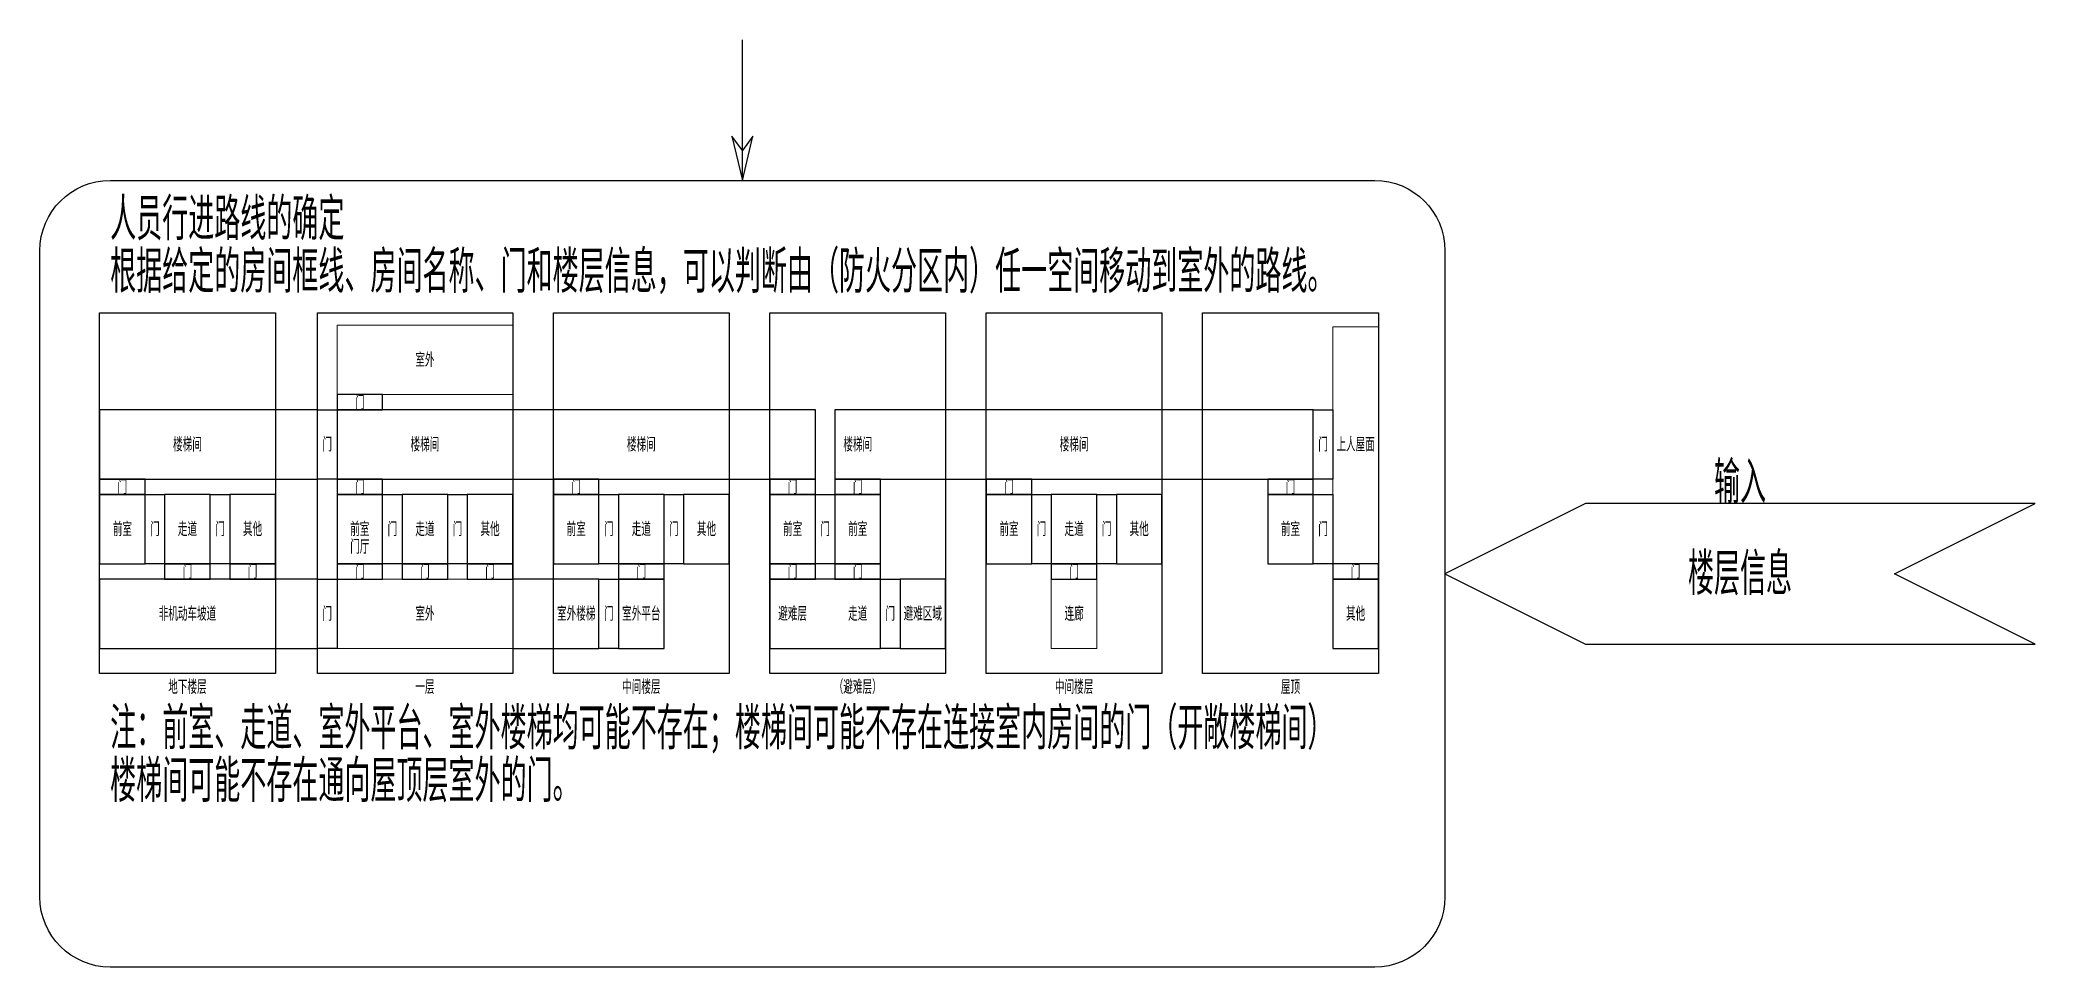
# Model space of a CAD drawing. Header units: millimetres. Extents: x -716506 to 4754388, y -184455 to 3397362.
# Drawn here: x 2069644 to 2353644, y 2406474 to 2538482 of the extents above; entities that cross this region are included whole.
import ezdxf
from ezdxf.enums import TextEntityAlignment as Align

# ---------------------------------------------------------------- set-up
doc = ezdxf.new("R2010")
doc.units = ezdxf.units.MM
doc.header["$LTSCALE"] = 1000
doc.header["$MEASUREMENT"] = 0
doc.layers.add('AI-室外安全区域', color=3, linetype='Continuous', lineweight=20, plot=False)
doc.layers.add('C-XREF-SLCT', color=7, linetype='Continuous', plot=False)
for name, color, linetype in [('E-UNIV-DIAG', 2, 'Continuous'), ('E-UNIV-NOTE', 6, 'Continuous'), ('MJ', 211, 'Continuous'), ('房间框线', 30, 'Continuous'), ('门窗框线', 114, 'Continuous')]:
    doc.layers.add(name, color=color, linetype=linetype)
doc.styles.add('Acs', font='Stfangso_0.ttf', dxfattribs={"width": 0.7})
doc.styles.add('TH-STYLE3', font='tssdeng.shx', dxfattribs={"width": 0.65, "bigfont": 'tssdchn.shx'})

msp = doc.modelspace()

# ---------------------------------------------------------------- texts
at = {"layer": 'E-UNIV-NOTE', "style": 'TH-STYLE3', "width": 0.65}
for s, p in [('人员行进路线的确定', (2079644.22, 2512973.75, 0)), ('根据给定的房间框线、房间名称、门和楼层信息，可以判断由（防火分区内）任一空间移动到室外的路线。', (2079644.22, 2505473.75, 0)), ('注：前室、走道、室外平台、室外楼梯均可能不存在；楼梯间可能不存在连接室内房间的门（开敞楼梯间）', (2079644.22, 2440473.75, 0)), ('楼梯间可能不存在通向屋顶层室外的门。', (2079644.22, 2432973.75, 0))]:
    msp.add_text(s, height=6000, dxfattribs=at).set_placement(p, align=Align.MIDDLE_LEFT)
for s, height, p in [('室外', 2000, (2124448.34, 2492928.9, 0)), ('门', 2000, (2115181.08, 2486858.84, 0)), ('楼梯间', 2000, (2090646.56, 2480876.63, 0)), ('门', 2000, (2110547.45, 2480876.63, 0)), ('楼梯间', 2000, (2124448.34, 2480876.63, 0)), ('楼梯间', 2000, (2155250.11, 2480876.63, 0)), ('楼梯间', 2000, (2186051.89, 2480876.63, 0)), ('楼梯间', 2000, (2216853.67, 2480876.63, 0)), ('门', 2000, (2252289.07, 2480876.63, 0)), ('上人屋面', 2000, (2256922.7, 2480876.63, 0)), ('输入', 6000, (2311644.22, 2475473.75, 0)), ('门', 2000, (2081379.3, 2474806.57, 0)), ('门', 2000, (2115181.08, 2474806.57, 0)), ('门', 2000, (2145982.85, 2474806.57, 0)), ('门', 2000, (2176784.63, 2474806.57, 0)), ('门', 2000, (2186051.89, 2474806.57, 0)), ('门', 2000, (2207586.41, 2474806.57, 0)), ('门', 2000, (2247655.44, 2474806.57, 0)), ('前室', 2000, (2081379.3, 2468824.35, 0)), ('门', 2000, (2086012.93, 2468824.35, 0)), ('走道', 2000, (2090646.56, 2468824.35, 0)), ('门', 2000, (2095280.19, 2468824.35, 0)), ('其他', 2000, (2099913.82, 2468824.35, 0)), ('前室', 2000, (2115181.08, 2468824.35, 0)), ('门', 2000, (2119814.71, 2468824.35, 0)), ('走道', 2000, (2124448.34, 2468824.35, 0)), ('门', 2000, (2129081.97, 2468824.35, 0)), ('其他', 2000, (2133715.59, 2468824.35, 0)), ('前室', 2000, (2145982.85, 2468824.35, 0)), ('门', 2000, (2150616.48, 2468824.35, 0)), ('走道', 2000, (2155250.11, 2468824.35, 0)), ('门', 2000, (2159883.74, 2468824.35, 0)), ('其他', 2000, (2164517.37, 2468824.35, 0)), ('前室', 2000, (2176784.63, 2468824.35, 0)), ('门', 2000, (2181418.26, 2468824.35, 0)), ('前室', 2000, (2186051.89, 2468824.35, 0)), ('前室', 2000, (2207586.41, 2468824.35, 0)), ('门', 2000, (2212220.04, 2468824.35, 0)), ('走道', 2000, (2216853.67, 2468824.35, 0)), ('门', 2000, (2221487.3, 2468824.35, 0)), ('其他', 2000, (2226120.93, 2468824.35, 0)), ('前室', 2000, (2247655.44, 2468824.35, 0)), ('门', 2000, (2252289.07, 2468824.35, 0)), ('门厅', 2000, (2115181.08, 2466324.35, 0)), ('楼层信息', 6000, (2311644.22, 2462450.13, 0)), ('门', 2000, (2090646.56, 2462754.29, 0)), ('门', 2000, (2099913.82, 2462754.29, 0)), ('门', 2000, (2115181.08, 2462754.29, 0)), ('门', 2000, (2124448.34, 2462754.29, 0)), ('门', 2000, (2133715.59, 2462754.29, 0)), ('门', 2000, (2155250.11, 2462754.29, 0)), ('门', 2000, (2176784.63, 2462754.29, 0)), ('门', 2000, (2186051.89, 2462754.29, 0)), ('门', 2000, (2216853.67, 2462754.29, 0)), ('门', 2000, (2256922.7, 2462754.29, 0)), ('非机动车坡道', 2000, (2090646.56, 2456772.08, 0)), ('门', 2000, (2110547.45, 2456772.08, 0)), ('室外', 2000, (2124448.34, 2456772.08, 0)), ('室外楼梯', 2000, (2145982.85, 2456772.08, 0)), ('门', 2000, (2150616.48, 2456772.08, 0)), ('室外平台', 2000, (2155250.11, 2456772.08, 0)), ('避难层', 2000, (2176784.63, 2456772.08, 0)), ('走道', 2000, (2186051.89, 2456772.08, 0)), ('门', 2000, (2190685.52, 2456772.08, 0)), ('避难区域', 2000, (2195319.15, 2456772.08, 0)), ('连廊', 2000, (2216853.67, 2456772.08, 0)), ('其他', 2000, (2256922.7, 2456772.08, 0)), ('地下楼层', 2000, (2090646.56, 2446356.34, 0)), ('一层', 2000, (2124448.34, 2446356.34, 0)), ('中间楼层', 2000, (2155250.11, 2446356.34, 0)), ('（避难层）', 2000, (2186051.89, 2446356.34, 0)), ('中间楼层', 2000, (2216853.67, 2446356.34, 0)), ('屋顶', 2000, (2247655.44, 2446356.34, 0))]:
    msp.add_text(s, height=height, dxfattribs=at).set_placement(p, align=Align.MIDDLE_CENTER)

# ---------------------------------------------------------------- blocks, each defined once
blk = doc.blocks.new('AcsAcadShareArea')
for points in [[(0, 0), (118900, 0), (118900, 85000), (0, 85000)], [(0, 0), (6892.9, 0), (6892.9, 2699.2), (0, 2699.2)], [(6892.9, 0), (28409.4, 0), (28409.4, 2708.4), (6892.9, 2708.4)], [(0, 733), (0, 733), (0, 0), (0, 0)]]:
    blk.add_lwpolyline(points, close=True)
at = {"insert": (596.8, 1991.4), "char_height": 1000, "width": 6073.9, "attachment_point": 1, "style": 'Acs'}
blk.add_mtext('提资文件名：', dxfattribs=at)
at = {"style": 'Acs', "width": 0.8}
blk.add_attdef('唯一编号', (7537.4, 860.8), '', height=1000, dxfattribs=at)

# ---------------------------------------------------------------- linework, layer by layer
at = {"layer": 'AI-室外安全区域', "elevation": 0}
for points in [[(2136959.53, 2497849.56), (2111937.14, 2497849.56), (2111937.14, 2488008.23), (2136959.53, 2488008.23)], [(2260166.64, 2497638.65), (2253678.76, 2497638.65), (2253678.76, 2463903.69), (2260166.64, 2463903.69)], [(2136959.53, 2461692.74), (2111937.14, 2461692.74), (2111937.14, 2451851.41), (2136959.53, 2451851.41)], [(2220097.61, 2461692.74), (2213609.73, 2461692.74), (2213609.73, 2451851.41), (2220097.61, 2451851.41)]]:
    msp.add_lwpolyline(points, close=True, dxfattribs=at)
at = {"layer": 'E-UNIV-DIAG', "elevation": 0}
for points in [[(2169644.22, 2518482), (2169644.22, 2538482)], [(2169644.22, 2518482), (2171144.22, 2524758.24), (2169644.22, 2522758.24), (2168144.22, 2524758.24), (2169644.22, 2518482)]]:
    msp.add_lwpolyline(points, dxfattribs=at)
msp.add_lwpolyline([(2259644.22, 2406473.75), (2079644.22, 2406473.75, -0.414213562), (2069644.22, 2416473.75), (2069644.22, 2508473.75, -0.414213562), (2079644.22, 2518473.75), (2259644.22, 2518473.75, -0.414213562), (2269644.22, 2508473.75), (2269644.22, 2416473.75, -0.414213562)], format="xyb", close=True, dxfattribs=at)
at = {"layer": 'E-UNIV-DIAG', "color": 3, "elevation": 0}
msp.add_lwpolyline([(2289644.22, 2452473.75), (2353644.22, 2452473.75), (2333644.22, 2462473.75), (2353644.22, 2472473.75), (2289644.22, 2472473.75), (2269644.22, 2462473.75)], close=True, dxfattribs=at)
at = {"layer": 'MJ', "elevation": 0}
for points in [[(2078135.36, 2499624.72), (2103157.76, 2499624.72), (2103157.76, 2448287.14), (2078135.36, 2448287.14)], [(2109157.76, 2499624.72), (2136959.53, 2499624.72), (2136959.53, 2448287.14), (2109157.76, 2448287.14)], [(2142738.92, 2499624.72), (2167761.31, 2499624.72), (2167761.31, 2448287.14), (2142738.92, 2448287.14)], [(2173540.69, 2499624.72), (2198563.09, 2499624.72), (2198563.09, 2448287.14), (2173540.69, 2448287.14)], [(2204342.47, 2499624.72), (2229364.86, 2499624.72), (2229364.86, 2448287.14), (2204342.47, 2448287.14)], [(2235144.25, 2499624.72), (2260166.64, 2499624.72), (2260166.64, 2448287.14), (2235144.25, 2448287.14)]]:
    msp.add_lwpolyline(points, close=True, dxfattribs=at)
at = {"layer": '房间框线', "elevation": 0}
for points in [[(2109157.76, 2485797.29), (2078135.36, 2485797.29), (2078135.36, 2475955.96), (2109157.76, 2475955.96)], [(2180028.57, 2485797.29), (2111937.14, 2485797.29), (2111937.14, 2475955.96), (2180028.57, 2475955.96)], [(2250899.38, 2485797.29), (2182807.95, 2485797.29), (2182807.95, 2475955.96), (2250899.38, 2475955.96)], [(2084623.24, 2473745.02), (2078135.36, 2473745.02), (2078135.36, 2463903.69), (2084623.24, 2463903.69)], [(2093890.5, 2473745.02), (2087402.62, 2473745.02), (2087402.62, 2463903.69), (2093890.5, 2463903.69)], [(2103157.76, 2473745.02), (2096669.88, 2473745.02), (2096669.88, 2463903.69), (2103157.76, 2463903.69)], [(2118425.02, 2473745.02), (2111937.14, 2473745.02), (2111937.14, 2463903.69), (2118425.02, 2463903.69)], [(2127692.27, 2473745.02), (2121204.4, 2473745.02), (2121204.4, 2463903.69), (2127692.27, 2463903.69)], [(2136959.53, 2473745.02), (2130471.66, 2473745.02), (2130471.66, 2463903.69), (2136959.53, 2463903.69)], [(2149226.79, 2473745.02), (2142738.92, 2473745.02), (2142738.92, 2463903.69), (2149226.79, 2463903.69)], [(2158494.05, 2473745.02), (2152006.17, 2473745.02), (2152006.17, 2463903.69), (2158494.05, 2463903.69)], [(2167761.31, 2473745.02), (2161273.43, 2473745.02), (2161273.43, 2463903.69), (2167761.31, 2463903.69)], [(2180028.57, 2473745.02), (2173540.69, 2473745.02), (2173540.69, 2463903.69), (2180028.57, 2463903.69)], [(2189295.83, 2473745.02), (2182807.95, 2473745.02), (2182807.95, 2463903.69), (2189295.83, 2463903.69)], [(2210830.35, 2473745.02), (2204342.47, 2473745.02), (2204342.47, 2463903.69), (2210830.35, 2463903.69)], [(2220097.61, 2473745.02), (2213609.73, 2473745.02), (2213609.73, 2463903.69), (2220097.61, 2463903.69)], [(2229364.86, 2473745.02), (2222876.99, 2473745.02), (2222876.99, 2463903.69), (2229364.86, 2463903.69)], [(2250899.38, 2473745.02), (2244411.5, 2473745.02), (2244411.5, 2463903.69), (2250899.38, 2463903.69)], [(2109157.76, 2461692.74), (2078135.36, 2461692.74), (2078135.36, 2451851.41), (2109157.76, 2451851.41)], [(2149226.79, 2461692.74), (2136959.53, 2461692.74), (2136959.53, 2451851.41), (2149226.79, 2451851.41)], [(2158494.05, 2461692.74), (2152006.17, 2461692.74), (2152006.17, 2451851.41), (2158494.05, 2451851.41)], [(2189295.83, 2461692.74), (2173540.69, 2461692.74), (2173540.69, 2451851.41), (2189295.83, 2451851.41)], [(2198563.09, 2461692.74), (2192075.21, 2461692.74), (2192075.21, 2451851.41), (2198563.09, 2451851.41)], [(2260166.64, 2461692.74), (2253678.76, 2461692.74), (2253678.76, 2451851.41), (2260166.64, 2451851.41)]]:
    msp.add_lwpolyline(points, close=True, dxfattribs=at)
at = {"layer": '门窗框线', "elevation": 0}
for points in [[(2118425.02, 2488008.23), (2111937.14, 2488008.23), (2111937.14, 2485797.29), (2118425.02, 2485797.29)], [(2109157.76, 2485797.29), (2111937.14, 2485797.29), (2111937.14, 2475955.96), (2109157.76, 2475955.96)], [(2250899.38, 2485797.29), (2253678.76, 2485797.29), (2253678.76, 2475955.96), (2250899.38, 2475955.96)], [(2084623.24, 2475955.96), (2078135.36, 2475955.96), (2078135.36, 2473745.02), (2084623.24, 2473745.02)], [(2084623.24, 2473745.02), (2087402.62, 2473745.02), (2087402.62, 2463903.69), (2084623.24, 2463903.69)], [(2093890.5, 2473745.02), (2096669.88, 2473745.02), (2096669.88, 2463903.69), (2093890.5, 2463903.69)], [(2118425.02, 2475955.96), (2111937.14, 2475955.96), (2111937.14, 2473745.02), (2118425.02, 2473745.02)], [(2118425.02, 2473745.02), (2121204.4, 2473745.02), (2121204.4, 2463903.69), (2118425.02, 2463903.69)], [(2127692.27, 2473745.02), (2130471.66, 2473745.02), (2130471.66, 2463903.69), (2127692.27, 2463903.69)], [(2149226.79, 2475955.96), (2142738.92, 2475955.96), (2142738.92, 2473745.02), (2149226.79, 2473745.02)], [(2149226.79, 2473745.02), (2152006.17, 2473745.02), (2152006.17, 2463903.69), (2149226.79, 2463903.69)], [(2158494.05, 2473745.02), (2161273.43, 2473745.02), (2161273.43, 2463903.69), (2158494.05, 2463903.69)], [(2180028.57, 2475955.96), (2173540.69, 2475955.96), (2173540.69, 2473745.02), (2180028.57, 2473745.02)], [(2180028.57, 2473745.02), (2182807.95, 2473745.02), (2182807.95, 2463903.69), (2180028.57, 2463903.69)], [(2189295.83, 2475955.96), (2182807.95, 2475955.96), (2182807.95, 2473745.02), (2189295.83, 2473745.02)], [(2210830.35, 2475955.96), (2204342.47, 2475955.96), (2204342.47, 2473745.02), (2210830.35, 2473745.02)], [(2210830.35, 2473745.02), (2213609.73, 2473745.02), (2213609.73, 2463903.69), (2210830.35, 2463903.69)], [(2220097.61, 2473745.02), (2222876.99, 2473745.02), (2222876.99, 2463903.69), (2220097.61, 2463903.69)], [(2250899.38, 2475955.96), (2244411.5, 2475955.96), (2244411.5, 2473745.02), (2250899.38, 2473745.02)], [(2250899.38, 2473745.02), (2253678.76, 2473745.02), (2253678.76, 2463903.69), (2250899.38, 2463903.69)], [(2093890.5, 2463903.69), (2087402.62, 2463903.69), (2087402.62, 2461692.74), (2093890.5, 2461692.74)], [(2103157.76, 2463903.69), (2096669.88, 2463903.69), (2096669.88, 2461692.74), (2103157.76, 2461692.74)], [(2118425.02, 2463903.69), (2111937.14, 2463903.69), (2111937.14, 2461692.74), (2118425.02, 2461692.74)], [(2127692.27, 2463903.69), (2121204.4, 2463903.69), (2121204.4, 2461692.74), (2127692.27, 2461692.74)], [(2136959.53, 2463903.69), (2130471.66, 2463903.69), (2130471.66, 2461692.74), (2136959.53, 2461692.74)], [(2158494.05, 2463903.69), (2152006.17, 2463903.69), (2152006.17, 2461692.74), (2158494.05, 2461692.74)], [(2180028.57, 2463903.69), (2173540.69, 2463903.69), (2173540.69, 2461692.74), (2180028.57, 2461692.74)], [(2189295.83, 2463903.69), (2182807.95, 2463903.69), (2182807.95, 2461692.74), (2189295.83, 2461692.74)], [(2220097.61, 2463903.69), (2213609.73, 2463903.69), (2213609.73, 2461692.74), (2220097.61, 2461692.74)], [(2260166.64, 2463903.69), (2253678.76, 2463903.69), (2253678.76, 2461692.74), (2260166.64, 2461692.74)], [(2109157.76, 2461692.74), (2111937.14, 2461692.74), (2111937.14, 2451851.41), (2109157.76, 2451851.41)], [(2149226.79, 2461692.74), (2152006.17, 2461692.74), (2152006.17, 2451851.41), (2149226.79, 2451851.41)], [(2189295.83, 2461692.74), (2192075.21, 2461692.74), (2192075.21, 2451851.41), (2189295.83, 2451851.41)]]:
    msp.add_lwpolyline(points, close=True, dxfattribs=at)

# ---------------------------------------------------------------- block references
at = {"layer": 'C-XREF-SLCT'}
ref = msp.add_blockref('AcsAcadShareArea', (-1612, -2637.94), dxfattribs=dict(at, xscale=40, yscale=40, zscale=40))
ref.add_attrib('唯一编号', '0', dxfattribs={"layer": '0', "height": 40000, "style": 'TH-STYLE3', "width": 0.65}).set_placement((299884.03, 31794.43), align=Align.BOTTOM_LEFT)

msp.set_redraw_order([(e.dxf.handle, doc.entitydb.next_handle()) for e in msp.query("TEXT MTEXT ATTDEF DIMENSION ARC_DIMENSION")])  # texts and dimensions are drawn at this point

doc.saveas('drawing.dxf')
